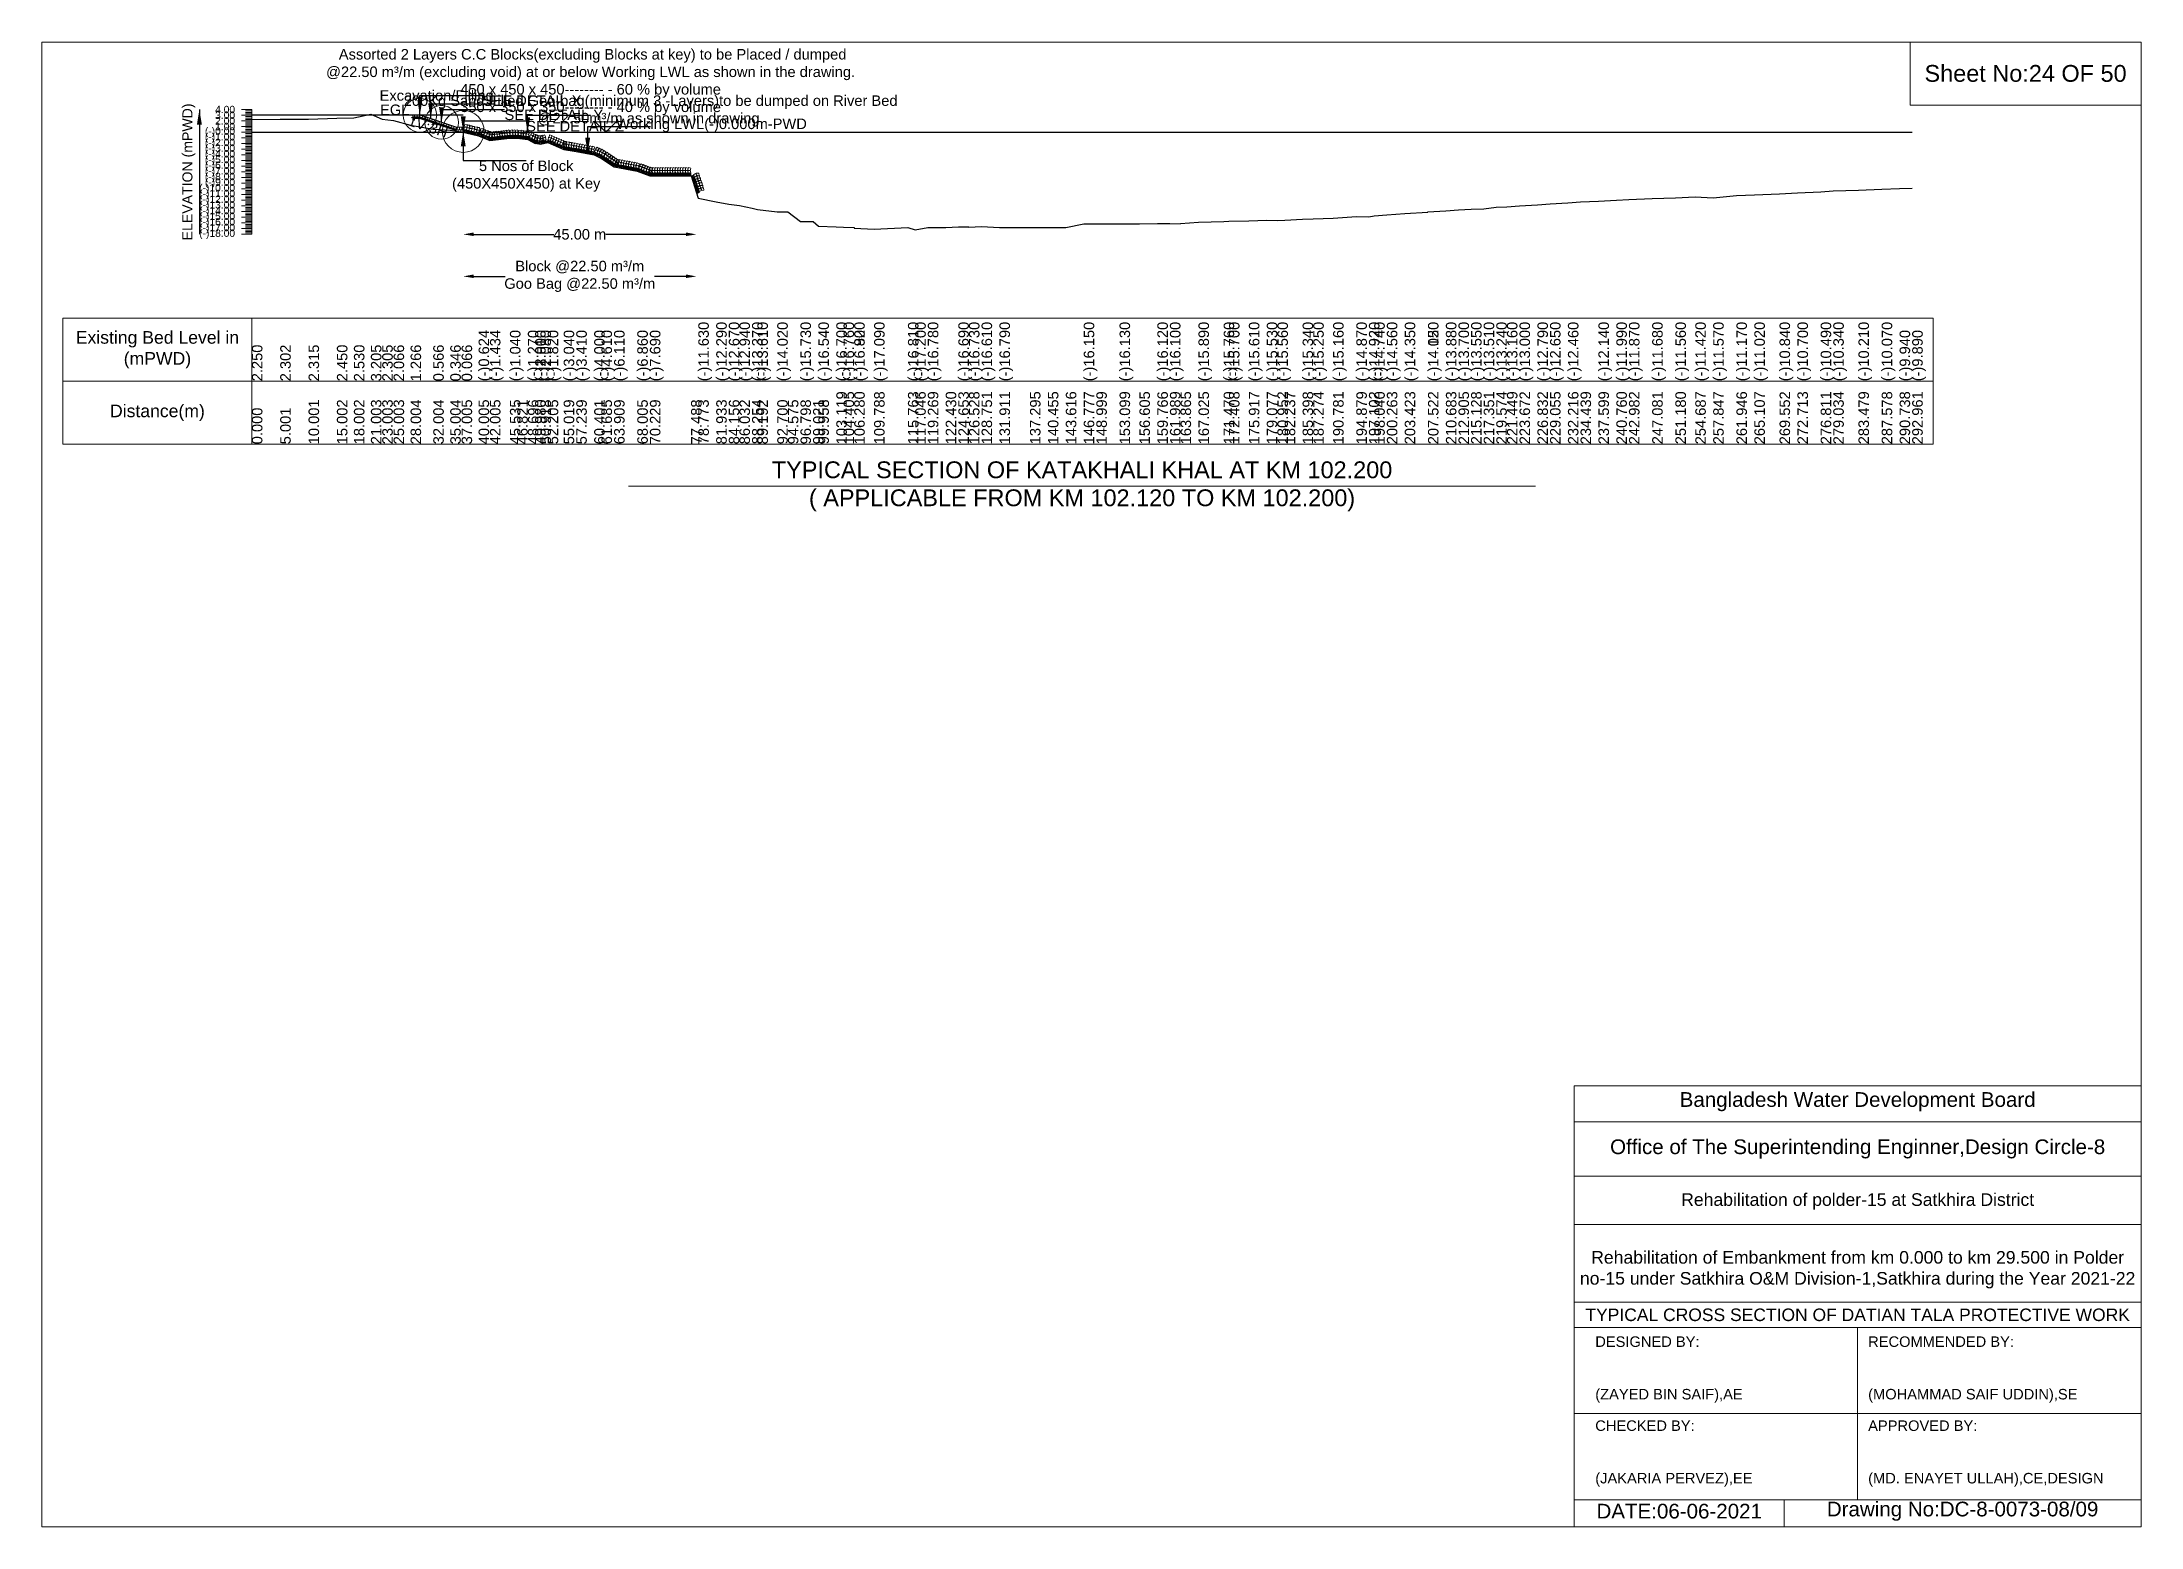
# Model space of a CAD drawing. Header units: inches. Extents: x 89000 to 845000, y -7071 to 31.
# Drawn here: x 445000 to 455000, y -7071 to 0 of the extents above; entities that cross this region are included whole.
import ezdxf

# ---------------------------------------------------------------- set-up
doc = ezdxf.new("R2010")
doc.units = ezdxf.units.IN
doc.header["$LTSCALE"] = 7
doc.header["$MEASUREMENT"] = 0
for name, color, linetype, lineweight in [('Cross section Data Border', 7, 'Continuous', 9), ('Cross Section Labels', 7, 'Continuous', 9), ('Existing_Bed_Level for Xsection', 7, 'Continuous', 25), ('Long Section Labels', 7, 'Continuous', 9)]:
    doc.layers.add(name, color=color, linetype=linetype, lineweight=lineweight)
doc.styles.get("Standard").update_dxf_attribs({"font": 'arial.ttf'})
doc.dimstyles.new('Appron Lebeling Style', dxfattribs={"dimtxt": 50, "dimasz": 50, "dimexe": 0.18, "dimexo": 0.0625, "dimgap": 0.09, "dimtad": 0, "dimtih": 1, "dimtoh": 1, "dimdec": 4, "dimzin": 0, "dimdsep": 46, "dimtxsty": 'Standard', "dimcen": 0.09, "dimse1": 1, "dimse2": 1, "dimadec": 0, "dimazin": 0, "dimtfac": 1, "dimtdec": 4, "dimtofl": 0, "dimtmove": 0, "dimatfit": 3, "dimfxl": 1, "dimtolj": 1, "dimtzin": 0, "dimarcsym": 0})
doc.dimstyles.get("Standard").update_dxf_attribs({"dimtxt": 0.18, "dimasz": 0.18, "dimexe": 0.18, "dimexo": 0.0625, "dimgap": 0.09, "dimtad": 0, "dimtih": 1, "dimtoh": 1, "dimdec": 4, "dimzin": 0, "dimdsep": 46, "dimtxsty": 'Standard', "dimcen": 0.09, "dimadec": 0, "dimazin": 0, "dimtfac": 1, "dimtdec": 4, "dimtofl": 0, "dimtmove": 0, "dimatfit": 3, "dimfxl": 1, "dimtolj": 1, "dimtzin": 0, "dimarcsym": 0})

msp = doc.modelspace()

# ---------------------------------------------------------------- texts
at = {"layer": 'Cross section Data Border', "char_height": 60, "width": 800, "attachment_point": 5}
for s, insert in [('Existing Bed Level in (mPWD)', (445550, -1465.6)), ('Distance(m)', (445550, -1765.6))]:
    msp.add_mtext(s, dxfattribs=dict(at, insert=insert))
at = {"layer": 'Cross Section Labels'}
for s, insert, char_height, attachment_point in [(' Assorted 2 Layers C.C Blocks(excluding Blocks at key) to be Placed / dumped^J@22.50 m³/m (excluding void) at or below Working LWL as shown in the drawing.^J450 x 450 x 450-------- - 60 % by volume^J350 x 350 x 350-------- - 40 % by volume', (447613.6166, -348.6), 50, 8), ('Sheet No:24 OF 50', (454450, -150), 80, 5), ('Excavation/Filling', (447151.96267, -294.6), 50, 9), ('EGL', (446750.41072, -348.6), 50, 9), ('200Kg Sand Filled Geo-bag(minimum 3 -Layers)to be dumped on River Bed^J@22.50m³/m as shown in drawing.', (447899.70424, -402.6), 50, 8), ('SEE DETAIL X', (447100.32517, -254.1), 50, 1), ('SEE DETAIL Y', (447203.60017, -321.6), 50, 1), ('SEE DETAIL Z', (447306.87517, -375.6), 50, 1), ('Working LWL(-)0.000m-PWD', (447735.87517, -429.6), 50, 7), ('5 Nos of Block ^J(450X450X450) at Key', (447306.87517, -564.6), 50, 2), ('TYPICAL SECTION OF KATAKHALI KHAL AT KM 102.200^J( APPLICABLE FROM KM 102.120 TO KM 102.200)', (449954.97307, -2115.6), 80, 5), ('Bangladesh Water Development Board', (453650, -5046), 70, 5), ('Office of The Superintending Enginner,Design Circle-8', (453650, -5271), 70, 5)]:
    msp.add_mtext(s, dxfattribs=dict(at, insert=insert, char_height=char_height, attachment_point=attachment_point))
at = {"layer": 'Cross Section Labels', "insert": (446847.6936, -378.61972), "char_height": 50, "attachment_point": 2, "rotation": 341.565051177}
msp.add_mtext('1V:3H', dxfattribs=at)
at = {"layer": 'Cross Section Labels'}
for s, insert, char_height, width, attachment_point in [('Rehabilitation of polder-15 at Satkhira District', (453650, -5521), 60, 2800, 5), ('Rehabilitation of Embankment from km 0.000 to km 29.500 in Polder no-15 under Satkhira O&M Division-1,Satkhira during the Year 2021-22', (453650, -5846), 60, 2700, 5), ('TYPICAL CROSS SECTION OF DATIAN TALA PROTECTIVE WORK', (453650, -6061), 59.5765532, 2800, 5), ('DESIGNED BY:^J^J^J(ZAYED BIN SAIF),AE', (452400, -6321), 50, 1400, 4), ('RECOMMENDED BY:^J^J^J(MOHAMMAD SAIF UDDIN),SE', (453700, -6321), 50, 1400, 4), ('CHECKED BY:^J^J^J(JAKARIA PERVEZ),EE', (452400, -6721), 50, 1400, 4), ('APPROVED BY:^J^J^J(MD. ENAYET ULLAH),CE,DESIGN', (453700, -6721), 50, 1400, 4), ('DATE:06-06-2021', (452800, -6996), 70, 1400, 5), ('Drawing No:DC-8-0073-08/09', (454150, -6996), 70, 2200, 5)]:
    msp.add_mtext(s, dxfattribs=dict(at, insert=insert, char_height=char_height, width=width, attachment_point=attachment_point))
at = {"layer": 'Long Section Labels', "rotation": 90}
for s, insert, char_height, attachment_point in [('ELEVATION (mPWD)', (445700, -618.6), 48, 5), ('(-)0.624', (447080.13661, -1615.6), 50, 1), ('(-)1.434', (447134.14344, -1615.6), 50, 1), ('(-)1.040', (447229.43825, -1615.6), 50, 1), ('(-)1.040', (447229.43825, -1615.6), 50, 1), ('(-)1.270', (447314.78858, -1615.6), 50, 1), ('(-)2.000', (447349.47263, -1615.6), 50, 1), ('(-)1.910', (447349.47263, -1615.6), 50, 1), ('(-)2.080', (447374.77598, -1615.6), 50, 1), ('(-)1.820', (447409.53552, -1615.6), 50, 1), ('(-)3.040', (447485.49998, -1615.6), 50, 1), ('(-)3.410', (447545.46504, -1615.6), 50, 1), ('(-)4.000', (447630.81537, -1615.6), 50, 1), ('(-)4.610', (447665.48376, -1615.6), 50, 1), ('(-)6.110', (447725.53127, -1615.6), 50, 1), ('(-)6.860', (447836.14633, -1615.6), 50, 1), ('(-)7.690', (447896.17176, -1615.6), 50, 1), ('(-)7.690', (447896.17176, -1615.6), 50, 1), ('(-)11.630', (448126.85978, -1615.6), 50, 1), ('(-)12.290', (448212.18741, -1615.6), 50, 1), ('(-)12.290', (448212.18741, -1615.6), 50, 1), ('(-)12.670', (448272.22471, -1615.6), 50, 1), ('(-)12.940', (448322.85177, -1615.6), 50, 1), ('(-)13.370', (448382.85424, -1615.6), 50, 1), ('(-)13.610', (448408.19744, -1615.6), 50, 1), ('(-)14.020', (448502.91277, -1615.6), 50, 1), ('(-)14.020', (448502.91277, -1615.6), 50, 1), ('(-)15.730', (448613.54003, -1615.6), 50, 1), ('(-)15.730', (448613.54003, -1615.6), 50, 1), ('(-)16.540', (448698.87719, -1615.6), 50, 1), ('(-)16.700', (448784.21707, -1615.6), 50, 1), ('(-)16.700', (448784.21707, -1615.6), 50, 1), ('(-)16.760', (448818.92392, -1615.6), 50, 1), ('(-)16.820', (448869.55942, -1615.6), 50, 1), ('(-)16.900', (448869.55942, -1615.6), 50, 1), ('(-)17.090', (448964.2889, -1615.6), 50, 1), ('(-)16.810', (449125.59932, -1615.6), 50, 1), ('(-)16.810', (449125.59932, -1615.6), 50, 1), ('(-)17.200', (449160.24785, -1615.6), 50, 1), ('(-)16.780', (449220.26745, -1615.6), 50, 1), ('(-)16.690', (449365.6261, -1615.6), 50, 1), ('(-)16.730', (449416.2673, -1615.6), 50, 1), ('(-)16.610', (449476.27045, -1615.6), 50, 1), ('(-)16.790', (449561.60931, -1615.6), 50, 1), ('(-)16.790', (449561.60931, -1615.6), 50, 1), ('(-)16.790', (449561.60931, -1615.6), 50, 1), ('(-)16.790', (449561.60931, -1615.6), 50, 1), ('(-)16.150', (449962.9753, -1615.6), 50, 1), ('(-)16.150', (449962.9753, -1615.6), 50, 1), ('(-)16.130', (450133.66356, -1615.6), 50, 1), ('(-)16.130', (450133.66356, -1615.6), 50, 1), ('(-)16.130', (450133.66356, -1615.6), 50, 1), ('(-)16.120', (450313.67968, -1615.6), 50, 1), ('(-)16.100', (450373.70534, -1615.6), 50, 1), ('(-)16.100', (450373.70534, -1615.6), 50, 1), ('(-)15.890', (450509.68338, -1615.6), 50, 1), ('(-)15.760', (450629.70001, -1615.6), 50, 1), ('(-)15.700', (450655.02597, -1615.6), 50, 1), ('(-)15.610', (450749.75369, -1615.6), 50, 1), ('(-)15.530', (450835.08084, -1615.6), 50, 1), ('(-)15.530', (450835.08084, -1615.6), 50, 1), ('(-)15.560', (450885.71038, -1615.6), 50, 1), ('(-)15.340', (451005.7407, -1615.6), 50, 1), ('(-)15.250', (451056.39151, -1615.6), 50, 1), ('(-)15.160', (451151.09741, -1615.6), 50, 1), ('(-)14.870', (451261.74303, -1615.6), 50, 1), ('(-)14.920', (451321.76002, -1615.6), 50, 1), ('(-)14.740', (451347.08017, -1615.6), 50, 1), ('(-)14.560', (451407.0937, -1615.6), 50, 1), ('(-)14.350', (451492.42887, -1615.6), 50, 1), ('(-)14.120', (451603.09969, -1615.6), 50, 1), ('(-)14.050', (451603.09969, -1615.6), 50, 1), ('(-)13.880', (451688.44203, -1615.6), 50, 1), ('(-)13.700', (451748.44263, -1615.6), 50, 1), ('(-)13.550', (451808.45097, -1615.6), 50, 1), ('(-)13.510', (451868.46681, -1615.6), 50, 1), ('(-)13.240', (451928.48992, -1615.6), 50, 1), ('(-)13.160', (451979.12702, -1615.6), 50, 1), ('(-)13.000', (452039.13668, -1615.6), 50, 1), ('(-)12.790', (452124.47357, -1615.6), 50, 1), ('(-)12.650', (452184.48741, -1615.6), 50, 1), ('(-)12.460', (452269.82257, -1615.6), 50, 1), ('(-)12.140', (452415.17386, -1615.6), 50, 1), ('(-)11.990', (452500.50861, -1615.6), 50, 1), ('(-)11.870', (452560.52728, -1615.6), 50, 1), ('(-)11.680', (452671.18171, -1615.6), 50, 1), ('(-)11.560', (452781.85805, -1615.6), 50, 1), ('(-)11.420', (452876.5471, -1615.6), 50, 1), ('(-)11.570', (452961.88111, -1615.6), 50, 1), ('(-)11.170', (453072.54366, -1615.6), 50, 1), ('(-)11.020', (453157.88351, -1615.6), 50, 1), ('(-)10.840', (453277.90233, -1615.6), 50, 1), ('(-)10.700', (453363.23821, -1615.6), 50, 1), ('(-)10.490', (453473.90796, -1615.6), 50, 1), ('(-)10.340', (453533.91307, -1615.6), 50, 1), ('(-)10.210', (453653.9407, -1615.6), 50, 1), ('(-)10.070', (453764.59808, -1615.6), 50, 1), ('(-)9.940', (453849.93656, -1615.6), 50, 1), ('(-)9.890', (453909.94614, -1615.6), 50, 1), ('2.250', (446000, -1615.6), 50, 1), ('2.302', (446135.01708, -1615.6), 50, 1), ('2.315', (446270.03415, -1615.6), 50, 1), ('2.450', (446405.05123, -1615.6), 50, 1), ('2.530', (446486.06148, -1615.6), 50, 1), ('3.205', (446567.07172, -1615.6), 50, 1), ('2.305', (446621.07855, -1615.6), 50, 1), ('2.066', (446675.08538, -1615.6), 50, 1), ('1.266', (446756.09563, -1615.6), 50, 1), ('0.566', (446864.10929, -1615.6), 50, 1), ('0.346', (446945.11953, -1615.6), 50, 1), ('0.066', (446999.12637, -1615.6), 50, 1), ('103.119', (448784.21707, -1915.6), 50, 1), ('104.405', (448818.92392, -1915.6), 50, 1), ('106.280', (448869.55942, -1915.6), 50, 1), ('106.280', (448869.55942, -1915.6), 50, 1), ('109.788', (448964.2889, -1915.6), 50, 1), ('115.763', (449125.59932, -1915.6), 50, 1), ('117.046', (449160.24785, -1915.6), 50, 1), ('119.269', (449220.26745, -1915.6), 50, 1), ('122.430', (449305.59935, -1915.6), 50, 1), ('124.653', (449365.6261, -1915.6), 50, 1), ('126.528', (449416.2673, -1915.6), 50, 1), ('126.528', (449416.2673, -1915.6), 50, 1), ('128.751', (449476.27045, -1915.6), 50, 1), ('131.911', (449561.60931, -1915.6), 50, 1), ('137.295', (449706.95582, -1915.6), 50, 1), ('140.455', (449792.29377, -1915.6), 50, 1), ('143.616', (449877.63364, -1915.6), 50, 1), ('146.777', (449962.9753, -1915.6), 50, 1), ('148.999', (450022.97865, -1915.6), 50, 1), ('153.099', (450133.66356, -1915.6), 50, 1), ('156.605', (450228.34764, -1915.6), 50, 1), ('159.766', (450313.67968, -1915.6), 50, 1), ('161.989', (450373.70534, -1915.6), 50, 1), ('163.865', (450424.34194, -1915.6), 50, 1), ('163.865', (450424.34194, -1915.6), 50, 1), ('167.025', (450509.68338, -1915.6), 50, 1), ('171.470', (450629.70001, -1915.6), 50, 1), ('172.408', (450655.02597, -1915.6), 50, 1), ('175.917', (450749.75369, -1915.6), 50, 1), ('179.077', (450835.08084, -1915.6), 50, 1), ('180.952', (450885.71038, -1915.6), 50, 1), ('182.237', (450920.40988, -1915.6), 50, 1), ('185.398', (451005.7407, -1915.6), 50, 1), ('187.274', (451056.39151, -1915.6), 50, 1), ('190.781', (451151.09741, -1915.6), 50, 1), ('194.879', (451261.74303, -1915.6), 50, 1), ('197.102', (451321.76002, -1915.6), 50, 1), ('198.040', (451347.08017, -1915.6), 50, 1), ('200.263', (451407.0937, -1915.6), 50, 1), ('203.423', (451492.42887, -1915.6), 50, 1), ('207.522', (451603.09969, -1915.6), 50, 1), ('207.522', (451603.09969, -1915.6), 50, 1), ('210.683', (451688.44203, -1915.6), 50, 1), ('212.905', (451748.44263, -1915.6), 50, 1), ('215.128', (451808.45097, -1915.6), 50, 1), ('217.351', (451868.46681, -1915.6), 50, 1), ('219.574', (451928.48992, -1915.6), 50, 1), ('221.449', (451979.12702, -1915.6), 50, 1), ('223.672', (452039.13668, -1915.6), 50, 1), ('226.832', (452124.47357, -1915.6), 50, 1), ('229.055', (452184.48741, -1915.6), 50, 1), ('232.216', (452269.82257, -1915.6), 50, 1), ('234.439', (452329.84037, -1915.6), 50, 1), ('237.599', (452415.17386, -1915.6), 50, 1), ('240.760', (452500.50861, -1915.6), 50, 1), ('242.982', (452560.52728, -1915.6), 50, 1), ('247.081', (452671.18171, -1915.6), 50, 1), ('251.180', (452781.85805, -1915.6), 50, 1), ('254.687', (452876.5471, -1915.6), 50, 1), ('257.847', (452961.88111, -1915.6), 50, 1), ('261.946', (453072.54366, -1915.6), 50, 1), ('265.107', (453157.88351, -1915.6), 50, 1), ('269.552', (453277.90233, -1915.6), 50, 1), ('272.713', (453363.23821, -1915.6), 50, 1), ('276.811', (453473.90796, -1915.6), 50, 1), ('279.034', (453533.91307, -1915.6), 50, 1), ('283.479', (453653.9407, -1915.6), 50, 1), ('287.578', (453764.59808, -1915.6), 50, 1), ('290.738', (453849.93656, -1915.6), 50, 1), ('292.961', (453909.94614, -1915.6), 50, 1), ('0.000', (446000, -1915.6), 50, 1), ('5.001', (446135.01708, -1915.6), 50, 1), ('10.001', (446270.03415, -1915.6), 50, 1), ('15.002', (446405.05123, -1915.6), 50, 1), ('18.002', (446486.06148, -1915.6), 50, 1), ('21.003', (446567.07172, -1915.6), 50, 1), ('23.003', (446621.07855, -1915.6), 50, 1), ('25.003', (446675.08538, -1915.6), 50, 1), ('28.004', (446756.09563, -1915.6), 50, 1), ('32.004', (446864.10929, -1915.6), 50, 1), ('35.004', (446945.11953, -1915.6), 50, 1), ('37.005', (446999.12637, -1915.6), 50, 1), ('40.005', (447080.13661, -1915.6), 50, 1), ('42.005', (447134.14344, -1915.6), 50, 1), ('45.535', (447229.43825, -1915.6), 50, 1), ('46.821', (447264.15735, -1915.6), 50, 1), ('48.696', (447314.78858, -1915.6), 50, 1), ('49.980', (447349.47263, -1915.6), 50, 1), ('49.980', (447349.47263, -1915.6), 50, 1), ('50.918', (447374.77598, -1915.6), 50, 1), ('52.205', (447409.53552, -1915.6), 50, 1), ('55.019', (447485.49998, -1915.6), 50, 1), ('57.239', (447545.46504, -1915.6), 50, 1), ('60.401', (447630.81537, -1915.6), 50, 1), ('61.685', (447665.48376, -1915.6), 50, 1), ('63.909', (447725.53127, -1915.6), 50, 1), ('68.005', (447836.14633, -1915.6), 50, 1), ('70.229', (447896.17176, -1915.6), 50, 1), ('77.488', (448092.17092, -1915.6), 50, 1), ('78.773', (448126.85978, -1915.6), 50, 1), ('81.933', (448212.18741, -1915.6), 50, 1), ('84.156', (448272.22471, -1915.6), 50, 1), ('86.032', (448322.85177, -1915.6), 50, 1), ('88.254', (448382.85424, -1915.6), 50, 1), ('89.192', (448408.19744, -1915.6), 50, 1), ('92.700', (448502.91277, -1915.6), 50, 1), ('94.575', (448553.53393, -1915.6), 50, 1), ('96.798', (448613.54003, -1915.6), 50, 1), ('99.021', (448673.5627, -1915.6), 50, 1), ('99.958', (448698.87719, -1915.6), 50, 1)]:
    msp.add_mtext(s, dxfattribs=dict(at, insert=insert, char_height=char_height, attachment_point=attachment_point))
at = {"layer": 'Long Section Labels', "char_height": 35, "attachment_point": 6}
for s, insert in [('4.00', (445920, -321.6)), ('3.00', (445920, -348.6)), ('2.00', (445920, -375.6)), ('1.00', (445920, -402.6)), ('(-)0.00', (445920, -429.6)), ('(-)1.00', (445920, -456.6)), ('(-)2.00', (445920, -483.6)), ('(-)3.00', (445920, -510.6)), ('(-)4.00', (445920, -537.6)), ('(-)5.00', (445920, -564.6)), ('(-)6.00', (445920, -591.6)), ('(-)7.00', (445920, -618.6)), ('(-)10.00', (445920, -699.6)), ('(-)8.00', (445920, -645.6)), ('(-)9.00', (445920, -672.6)), ('(-)11.00', (445920, -726.6)), ('(-)12.00', (445920, -753.6)), ('(-)13.00', (445920, -780.6)), ('(-)14.00', (445920, -807.6)), ('(-)15.00', (445920, -834.6)), ('(-)16.00', (445920, -861.6)), ('(-)17.00', (445920, -888.6)), ('(-)18.00', (445920, -915.6))]:
    msp.add_mtext(s, dxfattribs=dict(at, insert=insert))

# ---------------------------------------------------------------- blocks, each defined once
blk = doc.blocks.new('*D307')
at = {"layer": 'Cross Section Labels', "color": 0, "lineweight": -2, "transparency": 16777216}
for p, q in [((447057, -916), (447439, -916)), ((448068, -916), (447686, -916))]:
    blk.add_line(p, q, dxfattribs=at)
at = {"layer": 'Cross Section Labels', "color": 0, "transparency": 16777216}
for points in [[(447057, -907), (447057, -924), (447007, -916)], [(448068, -907), (448068, -924), (448118, -916)]]:
    blk.add_solid(points, dxfattribs=at)
at = {"layer": 'Defpoints', "color": 0, "transparency": 16777216}
for p in [(447007, -430), (448118, -716), (448118, -916)]:
    blk.add_point(p, dxfattribs=at)
at = {"layer": 'Cross Section Labels', "color": 0, "transparency": 16777216, "insert": (447562, -916), "char_height": 50, "attachment_point": 5}
blk.add_mtext('\\A1;45.00 m', dxfattribs=at)
blk = doc.blocks.new('*D308')
at = {"layer": 'Cross Section Labels', "color": 0, "lineweight": -2, "transparency": 16777216}
for p, q in [((447057, -1116), (447207, -1116)), ((448068, -1116), (447918, -1116))]:
    blk.add_line(p, q, dxfattribs=at)
at = {"layer": 'Cross Section Labels', "color": 0, "transparency": 16777216}
for points in [[(447057, -1107), (447057, -1124), (447007, -1116)], [(448068, -1107), (448068, -1124), (448118, -1116)]]:
    blk.add_solid(points, dxfattribs=at)
at = {"layer": 'Defpoints', "color": 0, "transparency": 16777216}
for p in [(447007, -430), (448118, -716), (448118, -1116)]:
    blk.add_point(p, dxfattribs=at)
at = {"layer": 'Cross Section Labels', "color": 0, "transparency": 16777216, "insert": (447562, -1116), "char_height": 50, "attachment_point": 5}
blk.add_mtext('\\A1;Block @22.50 m³/m ^JGoo Bag @22.50 m³/m ', dxfattribs=at)

# ---------------------------------------------------------------- dimensions: what is measured, and where the dimension line sits
at = {"layer": 'Cross Section Labels'}
for base, text, picture, middle in [((448117.80696, -915.6), '45.00 m', '*D307', (447562.34106, -915.6)), ((448117.80696, -1115.6), 'Block @22.50 m³/m ^JGoo Bag @22.50 m³/m ', '*D308', (447562.34106, -1115.6))]:
    dim = msp.add_linear_dim(base=base, p1=(447006.87517, -429.6), p2=(448117.80696, -715.84778), text=text, dimstyle='Appron Lebeling Style', dxfattribs=at)
    dim.commit()
    dim.dimension.update_dxf_attribs({"geometry": picture, "text_midpoint": middle})

# ---------------------------------------------------------------- linework, layer by layer
at = {"layer": 'Cross section Data Border'}
msp.add_lwpolyline([(445100, -1315.6), (454009.94614, -1315.6), (454009.94614, -1915.6), (445100, -1915.6)], close=True, dxfattribs=at)
for points in [[(446000, -1315.6), (446000, -1915.6)], [(445100, -1615.6), (454009.94614, -1615.6)]]:
    msp.add_lwpolyline(points, dxfattribs=at)
at = {"layer": 'Cross Section Labels'}
for points in [[(445000, 0), (455000, 0), (455000, -7071), (445000, -7071)], [(453900, 0), (455000, 0), (455000, -300), (453900, -300)], [(447685.87517, -429.6), (447735.87517, -379.6), (447635.87517, -379.6)]]:
    msp.add_lwpolyline(points, close=True, dxfattribs=at)
for points in [[(447794.97307, -2115.6), (449954.97307, -2115.6), (452114.97307, -2115.6)], [(452300, -7071), (452300, -4971), (455000, -4971)], [(452300, -5141), (455000, -5141)], [(452300, -5401), (455000, -5401)], [(452300, -5631), (455000, -5631)], [(452300, -6001), (455000, -6001)], [(452300, -6121), (455000, -6121)], [(453650, -6121), (453650, -6941)], [(452300, -6531), (455000, -6531)], [(452300, -6941), (455000, -6941)], [(453300, -6941), (453300, -7071)]]:
    msp.add_lwpolyline(points, dxfattribs=at)
for centre, radius in [((446800.32517, -348.6), 80), ((446903.60017, -383.025), 80), ((447006.87517, -425.55), 100)]:
    msp.add_circle(centre, radius, dxfattribs=at)
at = {"layer": 'Existing_Bed_Level for Xsection'}
for points in [[(446000, -368.85), (446135.01708, -367.446), (446270.03415, -367.095), (446405.05123, -363.45), (446486.06148, -361.29), (446567.07172, -343.065), (446621.07855, -367.365), (446675.08538, -373.818), (446756.09563, -395.418), (446864.10929, -414.318), (446945.11953, -420.258), (446999.12637, -427.818), (447080.13661, -446.448), (447134.14344, -468.318), (447229.43825, -457.68), (447264.15735, -457.68), (447314.78858, -463.89), (447349.47263, -483.6), (447349.47263, -481.17), (447374.77598, -485.76), (447409.53552, -478.74), (447485.49998, -511.68), (447545.46504, -521.67), (447630.81537, -537.6), (447665.48376, -554.07), (447725.53127, -594.57), (447836.14633, -614.82), (447896.17176, -637.23), (448092.17092, -637.23), (448126.85978, -743.61), (448212.18741, -761.43), (448272.22471, -771.69), (448322.85177, -778.98), (448382.85424, -790.59), (448408.19744, -797.07), (448502.91277, -808.14), (448553.53393, -808.14), (448613.54003, -854.31), (448673.5627, -854.31), (448698.87719, -876.18), (448784.21707, -880.5), (448818.92392, -882.12), (448869.55942, -883.74), (448869.55942, -885.9), (448964.2889, -891.03), (449125.59932, -883.47), (449160.24785, -894), (449220.26745, -882.66), (449305.59935, -883.47), (449365.6261, -880.23), (449416.2673, -880.5), (449416.2673, -881.31), (449476.27045, -878.07), (449561.60931, -882.93), (449706.95582, -882.93), (449792.29377, -882.93), (449877.63364, -882.93), (449962.9753, -865.65), (450022.97865, -865.65), (450133.66356, -865.11), (450228.34764, -865.11), (450313.67968, -864.84), (450373.70534, -864.3), (450424.34194, -865.11), (450424.34194, -864.3), (450509.68338, -858.63), (450629.70001, -855.12), (450655.02597, -853.5), (450749.75369, -851.07), (450835.08084, -848.91), (450885.71038, -849.72), (450920.40988, -848.91), (451005.7407, -843.78), (451056.39151, -841.35), (451151.09741, -838.92), (451261.74303, -831.09), (451321.76002, -832.44), (451347.08017, -827.58), (451407.0937, -822.72), (451492.42887, -817.05), (451603.09969, -810.84), (451603.09969, -808.95), (451688.44203, -804.36), (451748.44263, -799.5), (451808.45097, -795.45), (451868.46681, -794.37), (451928.48992, -787.08), (451979.12702, -784.92), (452039.13668, -780.6), (452124.47357, -774.93), (452184.48741, -771.15), (452269.82257, -766.02), (452329.84037, -761.43), (452415.17386, -757.38), (452500.50861, -753.33), (452560.52728, -750.09), (452671.18171, -744.96), (452781.85805, -741.72), (452876.5471, -737.94), (452961.88111, -741.99), (453072.54366, -731.19), (453157.88351, -727.14), (453277.90233, -722.28), (453363.23821, -718.5), (453473.90796, -712.83), (453533.91307, -708.78), (453653.9407, -705.27), (453764.59808, -701.49), (453849.93656, -697.98), (453909.94614, -696.63)], [(447006.87517, -348.6), (446000, -348.6)], [(446976.50017, -407.325), (446801.57217, -349.01567), (446800.32517, -348.6), (446799.01072, -348.6), (446774.71072, -348.6)], [(446774.71072, -356.7), (446799.01072, -356.7), (446976.50017, -415.86315)], [(446774.71072, -359.4), (446798.57257, -359.4), (446972.72257, -417.45)], [(446774.71072, -362.1), (446798.13442, -362.1), (446970.42517, -419.53025)], [(446000, -429.6), (453909.94614, -429.6)]]:
    msp.add_lwpolyline(points, dxfattribs=at)
at = {"layer": 'Long Section Labels'}
for points in [[(446000, -321.6), (445950, -321.6)], [(446000, -348.6), (445950, -348.6)], [(446000, -375.6), (445950, -375.6)], [(446000, -328.35), (445970, -328.35)], [(446000, -335.1), (445970, -335.1)], [(446000, -341.85), (445970, -341.85)], [(446000, -355.35), (445970, -355.35)], [(446000, -362.1), (445970, -362.1)], [(446000, -368.85), (445970, -368.85)], [(446000, -382.35), (445970, -382.35)], [(446000, -389.1), (445970, -389.1)], [(446000, -395.85), (445970, -395.85)], [(446000, -915.6), (446000, -888.6), (446000, -861.6), (446000, -834.6), (446000, -807.6), (446000, -780.6), (446000, -753.6), (446000, -726.6), (446000, -699.6), (446000, -672.6), (446000, -645.6), (446000, -618.6), (446000, -591.6), (446000, -564.6), (446000, -537.6), (446000, -510.6), (446000, -483.6), (446000, -456.6), (446000, -429.6), (446000, -402.6), (446000, -375.6), (446000, -348.6), (446000, -321.6)], [(446000, -402.6), (445950, -402.6)], [(446000, -429.6), (445950, -429.6)], [(446000, -456.6), (445950, -456.6)], [(446000, -483.6), (445950, -483.6)], [(446000, -409.35), (445970, -409.35)], [(446000, -416.1), (445970, -416.1)], [(446000, -422.85), (445970, -422.85)], [(446000, -436.35), (445970, -436.35)], [(446000, -443.1), (445970, -443.1)], [(446000, -449.85), (445970, -449.85)], [(446000, -463.35), (445970, -463.35)], [(446000, -470.1), (445970, -470.1)], [(446000, -476.85), (445970, -476.85)], [(446000, -490.35), (445970, -490.35)], [(446000, -497.1), (445970, -497.1)], [(446000, -510.6), (445950, -510.6)], [(446000, -537.6), (445950, -537.6)], [(446000, -564.6), (445950, -564.6)], [(446000, -591.6), (445950, -591.6)], [(446000, -503.85), (445970, -503.85)], [(446000, -517.35), (445970, -517.35)], [(446000, -524.1), (445970, -524.1)], [(446000, -530.85), (445970, -530.85)], [(446000, -544.35), (445970, -544.35)], [(446000, -551.1), (445970, -551.1)], [(446000, -557.85), (445970, -557.85)], [(446000, -571.35), (445970, -571.35)], [(446000, -578.1), (445970, -578.1)], [(446000, -584.85), (445970, -584.85)], [(446000, -598.35), (445970, -598.35)], [(446000, -618.6), (445950, -618.6)], [(446000, -645.6), (445950, -645.6)], [(446000, -672.6), (445950, -672.6)], [(446000, -699.6), (445950, -699.6)], [(446000, -605.1), (445970, -605.1)], [(446000, -611.85), (445970, -611.85)], [(446000, -625.35), (445970, -625.35)], [(446000, -632.1), (445970, -632.1)], [(446000, -638.85), (445970, -638.85)], [(446000, -652.35), (445970, -652.35)], [(446000, -659.1), (445970, -659.1)], [(446000, -665.85), (445970, -665.85)], [(446000, -679.35), (445970, -679.35)], [(446000, -686.1), (445970, -686.1)], [(446000, -692.85), (445970, -692.85)], [(446000, -726.6), (445950, -726.6)], [(446000, -753.6), (445950, -753.6)], [(446000, -780.6), (445950, -780.6)], [(446000, -706.35), (445970, -706.35)], [(446000, -713.1), (445970, -713.1)], [(446000, -719.85), (445970, -719.85)], [(446000, -733.35), (445970, -733.35)], [(446000, -740.1), (445970, -740.1)], [(446000, -746.85), (445970, -746.85)], [(446000, -760.35), (445970, -760.35)], [(446000, -767.1), (445970, -767.1)], [(446000, -773.85), (445970, -773.85)], [(446000, -787.35), (445970, -787.35)], [(446000, -794.1), (445970, -794.1)], [(446000, -807.6), (445950, -807.6)], [(446000, -834.6), (445950, -834.6)], [(446000, -861.6), (445950, -861.6)], [(446000, -888.6), (445950, -888.6)], [(446000, -800.85), (445970, -800.85)], [(446000, -814.35), (445970, -814.35)], [(446000, -821.1), (445970, -821.1)], [(446000, -827.85), (445970, -827.85)], [(446000, -841.35), (445970, -841.35)], [(446000, -848.1), (445970, -848.1)], [(446000, -854.85), (445970, -854.85)], [(446000, -868.35), (445970, -868.35)], [(446000, -875.1), (445970, -875.1)], [(446000, -881.85), (445970, -881.85)], [(446000, -895.35), (445970, -895.35)], [(446000, -915.6), (445950, -915.6)], [(446000, -902.1), (445970, -902.1)], [(446000, -908.85), (445970, -908.85)]]:
    msp.add_lwpolyline(points, dxfattribs=at)
for points in [[(446774.71072, -348.6), (446766.61072, -348.6), (446766.61072, -360.75), (446774.71072, -360.75)], [(446774.71072, -360.75), (446766.61072, -360.75), (446766.61072, -372.9), (446774.71072, -372.9)], [(446786.86072, -348.6), (446774.71072, -348.6), (446774.71072, -356.7), (446786.86072, -356.7)], [(446799.01072, -348.6), (446786.86072, -348.6), (446786.86072, -356.7), (446799.01072, -356.7)], [(446813.09867, -352.85783), (446801.57217, -349.01567), (446799.01072, -356.7), (446810.53722, -360.54217)], [(446824.62517, -356.7), (446813.09867, -352.85783), (446810.53722, -360.54217), (446822.06373, -364.38433)], [(446836.15167, -360.54217), (446824.62517, -356.7), (446822.06373, -364.38433), (446833.59023, -368.2265)], [(446847.67818, -364.38433), (446836.15167, -360.54217), (446833.59023, -368.2265), (446845.11673, -372.06867)], [(446859.20468, -368.2265), (446847.67818, -364.38433), (446845.11673, -372.06867), (446856.64323, -375.91084)], [(446870.73118, -372.06867), (446859.20468, -368.2265), (446856.64323, -375.91084), (446868.16974, -379.753)], [(446882.25768, -375.91084), (446870.73118, -372.06867), (446868.16974, -379.753), (446879.69624, -383.59517)], [(446893.78418, -379.753), (446882.25768, -375.91084), (446879.69624, -383.59517), (446891.22274, -387.43734)], [(446905.31069, -383.59517), (446893.78418, -379.753), (446891.22274, -387.43734), (446902.74924, -391.27951)], [(446916.83719, -387.43734), (446905.31069, -383.59517), (446902.74924, -391.27951), (446914.27574, -395.12167)], [(446928.36369, -391.27951), (446916.83719, -387.43734), (446914.27574, -395.12167), (446925.80225, -398.96384)], [(446939.89019, -395.12167), (446928.36369, -391.27951), (446925.80225, -398.96384), (446937.32875, -402.80601)], [(446951.41669, -398.96384), (446939.89019, -395.12167), (446937.32875, -402.80601), (446948.85525, -406.64818)], [(446962.9432, -402.80601), (446951.41669, -398.96384), (446948.85525, -406.64818), (446960.38175, -410.49034)], [(447025.81904, -393.49096), (447013.6769, -393.92777), (447014.11371, -406.06992), (447026.25585, -405.63311)], [(447037.65996, -396.21403), (447025.51782, -396.65084), (447025.95463, -408.79299), (447038.09677, -408.35618)], [(447049.50089, -398.9371), (447037.35874, -399.37391), (447037.79555, -411.51606), (447049.9377, -411.07924)], [(446974.4697, -406.64818), (446962.9432, -402.80601), (446960.38175, -410.49034), (446971.90825, -414.33251)], [(446982.57517, -417.45), (446970.42517, -417.45), (446970.42517, -429.6), (446982.57517, -429.6)], [(446988.65017, -405.3), (446976.50017, -405.3), (446976.50017, -417.45), (446988.65017, -417.45)], [(446994.72517, -417.45), (446982.57517, -417.45), (446982.57517, -429.6), (446994.72517, -429.6)], [(447000.80017, -405.3), (446988.65017, -405.3), (446988.65017, -417.45), (447000.80017, -417.45)], [(447006.87517, -417.45), (446994.72517, -417.45), (446994.72517, -429.6), (447006.87517, -429.6)], [(447024.5253, -407.06244), (447012.68438, -404.33937), (447009.96131, -416.18029), (447021.80224, -418.90336)], [(447036.36622, -409.7855), (447024.5253, -407.06244), (447021.80224, -418.90336), (447033.64316, -421.62642)], [(447048.20714, -412.50857), (447036.36622, -409.7855), (447033.64316, -421.62642), (447045.48408, -424.34949)], [(447060.04807, -415.23164), (447048.20714, -412.50857), (447045.48408, -424.34949), (447057.325, -427.07256)], [(447061.34181, -401.66017), (447049.19966, -402.09698), (447049.63647, -414.23912), (447061.77862, -413.80231)], [(447071.88899, -417.95471), (447060.04807, -415.23164), (447057.325, -427.07256), (447069.16592, -429.79563)], [(447073.18273, -404.38323), (447061.04058, -404.82004), (447061.47739, -416.96219), (447073.61954, -416.52538)], [(447083.72991, -420.67777), (447071.88899, -417.95471), (447069.16592, -429.79563), (447081.00684, -432.51869)], [(447085.02365, -407.1063), (447072.8815, -407.54311), (447073.31831, -419.68526), (447085.46046, -419.24845)], [(447099.01962, -426.13007), (447087.75795, -421.56966), (447083.19755, -432.83134), (447094.45922, -437.39174)], [(447102.44219, -412.93368), (447090.38364, -411.44582), (447088.89578, -423.50438), (447100.95434, -424.99223)], [(447110.28129, -430.69047), (447099.01962, -426.13007), (447094.45922, -437.39174), (447105.72089, -441.95214)], [(447113.70386, -417.49408), (447101.64531, -416.00622), (447100.15745, -428.06478), (447112.21601, -429.55263)], [(447121.54297, -435.25087), (447110.28129, -430.69047), (447105.72089, -441.95214), (447116.98257, -446.51254)], [(447124.96554, -422.05448), (447112.90698, -420.56662), (447111.41912, -432.62518), (447123.47768, -434.11304)], [(447132.80464, -439.81127), (447121.54297, -435.25087), (447116.98257, -446.51254), (447128.24424, -451.07294)], [(447136.22721, -426.61488), (447124.16865, -425.12702), (447122.6808, -437.18558), (447134.73935, -438.67344)], [(447140.28145, -427.95165), (447128.96767, -432.38119), (447133.39721, -443.69497), (447144.71099, -439.26543)], [(447142.92848, -442.43695), (447130.86992, -440.9491), (447129.38207, -453.00765), (447141.44062, -454.49551)], [(447141.62941, -440.02664), (447130.31563, -444.45618), (447134.74517, -455.76997), (447146.05895, -451.34043)], [(447147.48888, -431.17528), (447135.43032, -429.68742), (447133.94247, -441.74598), (447146.00103, -443.23384)], [(447152.35645, -426.60369), (447141.04266, -431.03323), (447145.4722, -442.34701), (447156.78599, -437.91747)], [(447153.70441, -438.67868), (447142.39063, -443.10822), (447146.82017, -454.422), (447158.13395, -449.99246)], [(447164.43144, -425.25572), (447153.11766, -429.68526), (447157.5472, -440.99905), (447168.86098, -436.56951)], [(447165.7794, -437.33072), (447154.46562, -441.76026), (447158.89516, -453.07404), (447170.20894, -448.6445)], [(447176.50644, -423.90776), (447165.19265, -428.3373), (447169.62219, -439.65109), (447180.93598, -435.22155)], [(447177.8544, -435.98276), (447166.54062, -440.4123), (447170.97016, -451.72608), (447182.28394, -447.29654)], [(447188.58143, -422.5598), (447177.26765, -426.98934), (447181.69719, -438.30312), (447193.01097, -433.87358)], [(447189.92939, -434.6348), (447178.61561, -439.06433), (447183.04515, -450.37812), (447194.35893, -445.94858)], [(447200.65643, -421.21184), (447189.34264, -425.64138), (447193.77218, -436.95516), (447205.08597, -432.52562)], [(447202.00439, -433.28683), (447190.69061, -437.71637), (447195.12015, -449.03016), (447206.43393, -444.60062)], [(447212.73142, -419.86388), (447201.41764, -424.29342), (447205.84718, -435.6072), (447217.16096, -431.17766)], [(447214.07938, -431.93887), (447202.7656, -436.36841), (447207.19514, -447.68219), (447218.50892, -443.25265)], [(447224.80642, -418.51591), (447213.49263, -422.94545), (447217.92217, -434.25924), (447229.23596, -429.8297)], [(447226.15438, -430.59091), (447214.8406, -435.02045), (447219.27014, -446.33423), (447230.58392, -441.90469)], [(447241.33001, -418.24381), (447229.59464, -421.39082), (447232.74164, -433.12619), (447244.47701, -429.97918)], [(447241.33001, -430.39381), (447229.59464, -433.54082), (447232.74164, -445.27619), (447244.47701, -442.12918)], [(447253.48001, -418.24381), (447241.74464, -421.39082), (447244.89164, -433.12619), (447256.62701, -429.97918)], [(447253.48001, -430.39381), (447241.74464, -433.54082), (447244.89164, -445.27619), (447256.62701, -442.12918)], [(447265.63001, -418.24381), (447253.89464, -421.39082), (447257.04164, -433.12619), (447268.77701, -429.97918)], [(447265.63001, -430.39381), (447253.89464, -433.54082), (447257.04164, -445.27619), (447268.77701, -442.12918)], [(447281.00048, -432.25518), (447268.96929, -433.95012), (447270.66423, -445.98132), (447282.69543, -444.28637)], [(447282.47962, -420.19555), (447270.44842, -421.89049), (447272.14336, -433.92169), (447284.17456, -432.22674)], [(447293.06011, -433.73431), (447281.02892, -435.42925), (447282.72386, -447.46045), (447294.75506, -445.76551)], [(447294.53925, -421.67468), (447282.50805, -423.36962), (447284.20299, -435.40082), (447296.23419, -433.70588)], [(447305.11974, -435.21344), (447293.08855, -436.90839), (447294.78349, -448.93958), (447306.81469, -447.24464)], [(447306.59888, -423.15381), (447294.56768, -424.84876), (447296.26262, -436.87995), (447308.29382, -435.18501)], [(447317.17937, -436.69258), (447305.14818, -438.38752), (447306.84312, -450.41871), (447318.87432, -448.72377)], [(447318.6585, -424.63295), (447306.62731, -426.32789), (447308.32225, -438.35908), (447320.35345, -436.66414)], [(447338.01782, -445.70628), (447326.25999, -442.64428), (447323.19798, -454.40211), (447334.95582, -457.46412)], [(447344.02076, -435.1428), (447332.26293, -432.08079), (447329.20092, -443.83863), (447340.95875, -446.90063)], [(447348.5813, -451.70922), (447336.82347, -448.64722), (447333.76147, -460.40505), (447345.5193, -463.46705)], [(447354.58424, -441.14574), (447342.82641, -438.08373), (447339.76441, -449.84157), (447351.52224, -452.90357)], [(447359.14479, -457.71216), (447347.38696, -454.65016), (447344.32495, -466.40799), (447356.08279, -469.46999)], [(447359.59592, -455.27487), (447347.4873, -456.27674), (447348.48917, -468.38536), (447360.59779, -467.38349)], [(447361.76453, -443.31997), (447349.65591, -444.32184), (447350.65778, -456.43046), (447362.7664, -455.42859)], [(447365.14773, -447.14868), (447353.3899, -444.08667), (447350.32789, -455.8445), (447362.08573, -458.90651)], [(447371.55082, -457.44347), (447359.4422, -458.44535), (447360.44407, -470.55397), (447372.5527, -469.5521)], [(447373.71943, -445.48857), (447361.61081, -446.49044), (447362.61268, -458.59907), (447374.7213, -457.5972)], [(447383.50572, -459.61208), (447371.3971, -460.61395), (447372.39897, -472.72257), (447384.5076, -471.7207)], [(447382.72355, -443.92252), (447371.84342, -449.3304), (447377.2513, -460.21053), (447388.13144, -454.80265)], [(447385.67433, -447.65718), (447373.56571, -448.65905), (447374.56758, -460.76767), (447386.6762, -459.7658)], [(447385.12879, -455.83207), (447374.24866, -461.23995), (447379.65654, -472.12008), (447390.53668, -466.7122)], [(447394.6331, -441.51728), (447383.75297, -446.92516), (447389.16085, -457.80529), (447400.04098, -452.39741)], [(447397.03834, -453.42683), (447386.15821, -458.83471), (447391.56609, -469.71484), (447402.44622, -464.30696)], [(447424.89665, -455.65989), (447412.87796, -453.87843), (447411.0965, -465.89712), (447423.11519, -467.67858)], [(447429.7303, -444.51277), (447417.71161, -442.73131), (447415.93016, -454.75), (447427.94885, -456.53146)], [(447436.04377, -460.49354), (447424.02508, -458.71209), (447422.24362, -470.73078), (447434.26231, -472.51223)], [(447440.87742, -449.34643), (447428.85873, -447.56497), (447427.07728, -459.58366), (447439.09597, -461.36512)], [(447447.19089, -465.3272), (447435.1722, -463.54575), (447433.39074, -475.56444), (447445.40943, -477.34589)], [(447452.02454, -454.18008), (447440.00585, -452.39863), (447438.2244, -464.41732), (447450.24309, -466.19877)], [(447458.33801, -470.16086), (447446.31932, -468.3794), (447444.53786, -480.39809), (447456.55655, -482.17955)], [(447463.17166, -459.01374), (447451.15297, -457.23228), (447449.37152, -469.25097), (447461.39021, -471.03243)], [(447469.48512, -474.99451), (447457.46643, -473.21306), (447455.68498, -485.23175), (447467.70367, -487.0132)], [(447474.31878, -463.8474), (447462.30009, -462.06594), (447460.51863, -474.08463), (447472.53733, -475.86609)], [(447480.63224, -479.82817), (447468.61355, -478.04671), (447466.8321, -490.06541), (447478.85079, -491.84686)], [(447485.4659, -468.68105), (447473.44721, -466.8996), (447471.66575, -478.91829), (447483.68444, -480.69974)], [(447491.77936, -484.66183), (447479.76067, -482.88037), (447477.97922, -494.89906), (447489.99791, -496.68052)], [(447496.61302, -473.51471), (447484.59433, -471.73325), (447482.81287, -483.75194), (447494.83156, -485.5334)], [(447497.04899, -485.94178), (447484.95601, -487.1175), (447486.13173, -499.21048), (447498.22471, -498.03476)], [(447499.04562, -473.95696), (447486.95264, -475.13268), (447488.12837, -487.22566), (447500.22135, -486.04994)], [(447509.03381, -487.93841), (447496.94083, -489.11414), (447498.11655, -501.20712), (447510.20953, -500.03139)], [(447511.03045, -475.95359), (447498.93747, -477.12932), (447500.11319, -489.2223), (447512.20617, -488.04657)], [(447521.01863, -489.93505), (447508.92565, -491.11077), (447510.10138, -503.20375), (447522.19436, -502.02803)], [(447523.01527, -477.95023), (447510.92229, -479.12595), (447512.09801, -491.21893), (447524.19099, -490.04321)], [(447533.00345, -491.93168), (447520.91047, -493.10741), (447522.0862, -505.20039), (447534.17918, -504.02466)], [(447537.58716, -483.56824), (447526.52849, -478.53552), (447521.49576, -489.59419), (447532.55444, -494.62691)], [(447544.98827, -493.92832), (447532.89529, -495.10404), (447534.07102, -507.19702), (447546.164, -506.0213)], [(447549.57198, -485.56487), (447538.51331, -480.53215), (447533.48059, -491.59083), (447544.53926, -496.62355)], [(447557.47134, -496.1535), (447545.35779, -497.09395), (447546.29824, -509.2075), (447558.41178, -508.26705)], [(447562.21674, -487.88073), (447551.25798, -482.63401), (447546.01126, -493.59277), (447556.97002, -498.83949)], [(447569.41508, -498.38272), (447557.30154, -499.32316), (447558.24198, -511.43671), (447570.35553, -510.49626)], [(447574.16049, -490.10995), (447563.20173, -484.86322), (447557.955, -495.82199), (447568.91376, -501.06871)], [(447586.10423, -492.33916), (447575.14547, -487.09244), (447569.89875, -498.0512), (447580.85751, -503.29792)], [(447598.04798, -494.56837), (447587.08922, -489.32165), (447581.8425, -500.28041), (447592.80126, -505.52713)], [(447609.99173, -496.79758), (447599.03297, -491.55086), (447593.78625, -502.50962), (447604.74501, -507.75634)], [(447621.93548, -499.02679), (447610.97672, -493.78007), (447605.73, -504.73883), (447616.68876, -509.98555)], [(447633.87923, -501.256), (447622.92047, -496.00928), (447617.67375, -506.96804), (447628.63251, -512.21476)], [(447581.35883, -500.61193), (447569.24528, -501.55237), (447570.18573, -513.66592), (447582.29928, -512.72548)], [(447593.30258, -502.84114), (447581.18903, -503.78158), (447582.12948, -515.89513), (447594.24303, -514.95469)], [(447605.24633, -505.07035), (447593.13278, -506.0108), (447594.07323, -518.12434), (447606.18678, -517.1839)], [(447617.19008, -507.29956), (447605.07653, -508.24001), (447606.01698, -520.35356), (447618.13052, -519.41311)], [(447629.13383, -509.52877), (447617.02028, -510.46922), (447617.96072, -522.58277), (447630.07427, -521.64232)], [(447647.35353, -515.248), (447635.40312, -513.05477), (447633.20989, -525.00518), (447645.1603, -527.19841)], [(447654.05935, -508.46644), (447644.80976, -500.58813), (447636.93146, -509.83771), (447646.18104, -517.71602)], [(447658.32804, -520.46169), (447646.37764, -518.26846), (447644.18441, -530.21887), (447656.13482, -532.4121)], [(447665.03386, -513.68013), (447655.78428, -505.80182), (447647.90597, -515.0514), (447657.15555, -522.92971)], [(447669.30256, -525.67538), (447657.35215, -523.48215), (447655.15892, -535.43256), (447667.10933, -537.62578)], [(447676.00837, -518.89382), (447666.75879, -511.01551), (447658.88048, -520.26509), (447668.13007, -528.1434)], [(447680.27707, -530.88907), (447668.32666, -528.69584), (447666.13343, -540.64625), (447678.08384, -542.83947)], [(447686.98289, -524.1075), (447677.7333, -516.2292), (447669.855, -525.47878), (447679.10458, -533.35709)], [(447693.64549, -540.15169), (447682.15653, -536.19868), (447678.20352, -547.68764), (447689.69248, -551.64065)], [(447701.28872, -534.44743), (447693.31918, -525.27634), (447684.14809, -533.24589), (447692.11764, -542.41697)], [(447703.7185, -546.94559), (447692.22954, -542.99258), (447688.27653, -554.48154), (447699.76549, -558.43455)], [(447711.36173, -541.24133), (447703.39218, -532.07024), (447694.2211, -540.03979), (447702.19064, -549.21087)], [(447713.7915, -553.73949), (447702.30254, -549.78647), (447698.34953, -561.27543), (447709.83849, -565.22845)], [(447721.43473, -548.03523), (447713.46519, -538.86414), (447704.2941, -546.83369), (447712.26365, -556.00477)], [(447723.86451, -560.53339), (447712.37555, -556.58037), (447708.42254, -568.06933), (447719.9115, -572.02235)], [(447731.50774, -554.82913), (447723.53819, -545.65804), (447714.36711, -553.62758), (447722.33665, -562.79867)], [(447733.93751, -567.32729), (447722.44855, -563.37427), (447718.49554, -574.86323), (447729.9845, -578.81625)], [(447741.58074, -561.62303), (447733.6112, -552.45194), (447724.44011, -560.42148), (447732.40966, -569.59257)], [(447744.01052, -574.12119), (447732.52156, -570.16817), (447728.56855, -581.65713), (447740.05751, -585.61015)], [(447746.21864, -570.61753), (447734.10841, -571.59985), (447735.09073, -583.71008), (447747.20096, -582.72776)], [(447751.65375, -568.41692), (447743.6842, -559.24584), (447734.51312, -567.21538), (447742.48266, -576.38647)], [(447750.93541, -562.32841), (447739.95858, -557.1196), (447734.74977, -568.09644), (447745.72661, -573.30524)], [(447758.17002, -572.80544), (447746.0598, -573.78776), (447747.04212, -585.89798), (447759.15234, -584.91566)], [(447762.88679, -564.51631), (447751.90996, -559.30751), (447746.70116, -570.28434), (447757.67799, -575.49315)], [(447770.1214, -574.99335), (447758.01118, -575.97567), (447758.9935, -588.08589), (447771.10372, -587.10357)], [(447774.83818, -566.70422), (447763.86134, -561.49542), (447758.65254, -572.47225), (447769.62937, -577.68105)], [(447782.07279, -577.18125), (447769.96256, -578.16357), (447770.94488, -590.2738), (447783.05511, -589.29148)], [(447786.78956, -568.89213), (447775.81273, -563.68332), (447770.60392, -574.66016), (447781.58076, -579.86896)], [(447794.02417, -579.36916), (447781.91395, -580.35148), (447782.89626, -592.46171), (447795.00649, -591.47939)], [(447798.74094, -571.08004), (447787.76411, -565.87123), (447782.55531, -576.84806), (447793.53214, -582.05687)], [(447805.97555, -581.55707), (447793.86533, -582.53939), (447794.84765, -594.64961), (447806.95787, -593.66729)], [(447810.69233, -573.26794), (447799.71549, -568.05914), (447794.50669, -579.03597), (447805.48352, -584.24478)], [(447817.92694, -583.74498), (447805.81671, -584.72729), (447806.79903, -596.83752), (447818.90926, -595.8552)], [(447822.64371, -575.45585), (447811.66688, -570.24705), (447806.45807, -581.22388), (447817.43491, -586.43268)], [(447829.87832, -585.93288), (447817.7681, -586.9152), (447818.75041, -599.02543), (447830.86064, -598.04311)], [(447834.59509, -577.64376), (447823.61826, -572.43495), (447818.40946, -583.41179), (447829.38629, -588.62059)], [(447841.8297, -588.12079), (447829.71948, -589.10311), (447830.7018, -601.21333), (447842.81202, -600.23102)], [(447846.54648, -579.83166), (447835.56964, -574.62286), (447830.36084, -585.59969), (447841.33767, -590.8085)], [(447857.80576, -593.78056), (447845.71091, -592.62423), (447844.55457, -604.71907), (447856.64942, -605.87541)], [(447863.90289, -586.44691), (447854.00944, -579.39409), (447846.95663, -589.28754), (447856.85008, -596.34036)], [(447869.18835, -598.03016), (447857.0935, -596.87382), (447855.93716, -608.96867), (447868.03201, -610.12501)], [(447875.28548, -590.6965), (447865.39203, -583.64369), (447858.33922, -593.53714), (447868.23267, -600.58995)], [(447886.66808, -594.9461), (447876.77463, -587.89329), (447869.72181, -597.78674), (447879.61526, -604.83955)], [(447898.05067, -599.1957), (447888.15722, -592.14289), (447881.10441, -602.03634), (447890.99786, -609.08915)], [(447909.43326, -603.4453), (447899.53981, -596.39248), (447892.487, -606.28593), (447902.38045, -613.33875)], [(447908.92908, -600.94082), (447897.19371, -597.79381), (447894.0467, -609.52918), (447905.78207, -612.67619)], [(447921.07908, -600.94082), (447909.34371, -597.79381), (447906.1967, -609.52918), (447917.93207, -612.67619)], [(447933.22908, -600.94082), (447921.49371, -597.79381), (447918.3467, -609.52918), (447930.08207, -612.67619)], [(447945.37908, -600.94082), (447933.64371, -597.79381), (447930.4967, -609.52918), (447942.23207, -612.67619)], [(447957.52908, -600.94082), (447945.79371, -597.79381), (447942.6467, -609.52918), (447954.38207, -612.67619)], [(447969.67908, -600.94082), (447957.94371, -597.79381), (447954.7967, -609.52918), (447966.53207, -612.67619)], [(447981.82908, -600.94082), (447970.09371, -597.79381), (447966.9467, -609.52918), (447978.68207, -612.67619)], [(447993.97908, -600.94082), (447982.24371, -597.79381), (447979.0967, -609.52918), (447990.83207, -612.67619)], [(448006.12908, -600.94082), (447994.39371, -597.79381), (447991.2467, -609.52918), (448002.98207, -612.67619)], [(448018.27908, -600.94082), (448006.54371, -597.79381), (448003.3967, -609.52918), (448015.13207, -612.67619)], [(448030.42908, -600.94082), (448018.69371, -597.79381), (448015.5467, -609.52918), (448027.28207, -612.67619)], [(448042.57908, -600.94082), (448030.84371, -597.79381), (448027.6967, -609.52918), (448039.43207, -612.67619)], [(448054.72908, -600.94082), (448042.99371, -597.79381), (448039.8467, -609.52918), (448051.58207, -612.67619)], [(448066.87908, -600.94082), (448055.14371, -597.79381), (448051.9967, -609.52918), (448063.73207, -612.67619)], [(448079.02908, -600.94082), (448067.29371, -597.79381), (448064.1467, -609.52918), (448075.88207, -612.67619)], [(448091.17908, -600.94082), (448079.44371, -597.79381), (448076.2967, -609.52918), (448088.03207, -612.67619)], [(447880.57094, -602.27976), (447868.47609, -601.12342), (447867.31975, -613.21827), (447879.4146, -614.37461)], [(447891.95353, -606.52936), (447879.85868, -605.37302), (447878.70235, -617.46787), (447890.7972, -618.6242)], [(447903.33613, -610.77895), (447891.24128, -609.62261), (447890.08494, -621.71746), (447902.17979, -622.8738)], [(447905.78207, -609.94381), (447894.0467, -613.09082), (447897.19371, -624.82619), (447908.92908, -621.67918)], [(447917.93207, -609.94381), (447906.1967, -613.09082), (447909.34371, -624.82619), (447921.07908, -621.67918)], [(447930.08207, -609.94381), (447918.3467, -613.09082), (447921.49371, -624.82619), (447933.22908, -621.67918)], [(447942.23207, -609.94381), (447930.4967, -613.09082), (447933.64371, -624.82619), (447945.37908, -621.67918)], [(447954.38207, -609.94381), (447942.6467, -613.09082), (447945.79371, -624.82619), (447957.52908, -621.67918)], [(447966.53207, -609.94381), (447954.7967, -613.09082), (447957.94371, -624.82619), (447969.67908, -621.67918)], [(447978.68207, -609.94381), (447966.9467, -613.09082), (447970.09371, -624.82619), (447981.82908, -621.67918)], [(447990.83207, -609.94381), (447979.0967, -613.09082), (447982.24371, -624.82619), (447993.97908, -621.67918)], [(448002.98207, -609.94381), (447991.2467, -613.09082), (447994.39371, -624.82619), (448006.12908, -621.67918)], [(448015.13207, -609.94381), (448003.3967, -613.09082), (448006.54371, -624.82619), (448018.27908, -621.67918)], [(448027.28207, -609.94381), (448015.5467, -613.09082), (448018.69371, -624.82619), (448030.42908, -621.67918)], [(448039.43207, -609.94381), (448027.6967, -613.09082), (448030.84371, -624.82619), (448042.57908, -621.67918)], [(448051.58207, -609.94381), (448039.8467, -613.09082), (448042.99371, -624.82619), (448054.72908, -621.67918)], [(448063.73207, -609.94381), (448051.9967, -613.09082), (448055.14371, -624.82619), (448066.87908, -621.67918)], [(448075.88207, -609.94381), (448064.1467, -613.09082), (448067.29371, -624.82619), (448079.02908, -621.67918)], [(448088.03207, -609.94381), (448076.2967, -613.09082), (448079.44371, -624.82619), (448091.17908, -621.67918)], [(448120.59633, -636.38723), (448113.9662, -626.20568), (448103.78466, -632.83582), (448110.41479, -643.01736)], [(448124.36306, -647.9386), (448117.73292, -637.75706), (448107.55138, -644.38719), (448114.18152, -654.56874)], [(448128.12978, -659.48998), (448121.49965, -649.30844), (448111.3181, -655.93857), (448117.94824, -666.12011)], [(448131.89651, -671.04135), (448125.26637, -660.85981), (448115.08483, -667.48995), (448121.71496, -677.67149)], [(448130.13138, -636.58809), (448129.48516, -624.45528), (448117.35236, -625.10151), (448117.99858, -637.23431)], [(448135.66323, -682.59273), (448129.0331, -672.41119), (448118.85155, -679.04132), (448125.48169, -689.22287)], [(448133.89811, -648.13946), (448133.25188, -636.00666), (448121.11908, -636.65289), (448121.76531, -648.78569)], [(448139.42996, -694.14411), (448132.79982, -683.96256), (448122.61828, -690.5927), (448129.24841, -700.77424)], [(448137.66483, -659.69084), (448137.01861, -647.55804), (448124.88581, -648.20426), (448125.53203, -660.33706)], [(448143.19668, -705.69548), (448136.56654, -695.51394), (448126.385, -702.14407), (448133.01514, -712.32562)], [(448141.43156, -671.24221), (448140.78533, -659.10941), (448128.65253, -659.75564), (448129.29876, -671.88844)], [(448145.19828, -682.79359), (448144.55206, -670.66079), (448132.41925, -671.30701), (448133.06548, -683.43982)], [(448148.96501, -694.34497), (448148.31878, -682.21216), (448136.18598, -682.85839), (448136.8322, -694.99119)], [(448152.73173, -705.89634), (448152.0855, -693.76354), (448139.9527, -694.40977), (448140.59893, -706.54257)]]:
    msp.add_lwpolyline(points, close=True, dxfattribs=at)
for centre, major_axis in [((447016.14655, -429.37724), (8.75702, -2.01386)), ((447017.17526, -424.904), (8.75702, -2.01386)), ((447018.20398, -420.43077), (8.75702, -2.01386)), ((447033.66059, -433.40496), (8.75702, -2.01386)), ((447034.6893, -428.93172), (8.75702, -2.01386)), ((447035.71801, -424.45849), (8.75702, -2.01386)), ((447051.17462, -437.43268), (8.75702, -2.01386)), ((447052.20334, -432.95944), (8.75702, -2.01386)), ((447053.23205, -428.48621), (8.75702, -2.01386)), ((447068.68866, -441.4604), (8.75702, -2.01386)), ((447069.71737, -436.98716), (8.75702, -2.01386)), ((447070.74609, -432.51393), (8.75702, -2.01386)), ((447086.27816, -446.45898), (8.32863, -3.37267)), ((447088.00098, -442.20457), (8.32863, -3.37267)), ((447089.7238, -437.95016), (8.32863, -3.37267)), ((447102.93543, -453.20432), (8.32863, -3.37267)), ((447104.65824, -448.94991), (8.32863, -3.37267)), ((447106.38106, -444.6955), (8.32863, -3.37267)), ((447119.59269, -459.94966), (8.32863, -3.37267)), ((447121.31551, -455.69525), (8.32863, -3.37267)), ((447123.03833, -451.44084), (8.32863, -3.37267)), ((447134.20539, -456.76481), (8.93013, 0.99689)), ((447134.71462, -461.32647), (8.93013, 0.99689)), ((447135.22385, -465.88814), (8.93013, 0.99689)), ((447152.06565, -454.77102), (8.93013, 0.99689)), ((447152.57488, -459.33268), (8.93013, 0.99689)), ((447153.08411, -463.89435), (8.93013, 0.99689)), ((447169.92591, -452.77723), (8.93013, 0.99689)), ((447170.43514, -457.3389), (8.93013, 0.99689)), ((447170.94437, -461.90056), (8.93013, 0.99689)), ((447187.78617, -450.78345), (8.93013, 0.99689)), ((447188.2954, -455.34511), (8.93013, 0.99689)), ((447188.80463, -459.90678), (8.93013, 0.99689)), ((447205.64643, -448.78966), (8.93013, 0.99689)), ((447206.15566, -453.35133), (8.93013, 0.99689)), ((447206.66489, -457.91299), (8.93013, 0.99689)), ((447223.50669, -446.79588), (8.93013, 0.99689)), ((447224.01592, -451.35754), (8.93013, 0.99689)), ((447224.52515, -455.91921), (8.93013, 0.99689)), ((447242.72202, -446.205), (8.9856, 0)), ((447242.72202, -450.795), (8.9856, 0)), ((447242.72202, -455.385), (8.9856, 0)), ((447260.69322, -446.205), (8.9856, 0)), ((447260.69322, -450.795), (8.9856, 0)), ((447260.69322, -455.385), (8.9856, 0)), ((447278.83591, -457.16815), (8.91877, -1.0939)), ((447279.3947, -452.61229), (8.91877, -1.0939)), ((447279.95348, -448.05643), (8.91877, -1.0939)), ((447296.67345, -459.35595), (8.91877, -1.0939)), ((447297.23223, -454.80009), (8.91877, -1.0939)), ((447297.79101, -450.24423), (8.91877, -1.0939)), ((447314.51098, -461.54375), (8.91877, -1.0939)), ((447315.06976, -456.98789), (8.91877, -1.0939)), ((447315.62855, -452.43203), (8.91877, -1.0939)), ((447331.05915, -470.49644), (7.81228, -4.43951)), ((447333.32692, -466.50579), (7.81228, -4.43951)), ((447335.5947, -462.51514), (7.81228, -4.43951)), ((447346.68371, -479.37545), (7.81228, -4.43951)), ((447348.95149, -475.3848), (7.81228, -4.43951)), ((447351.21927, -471.39415), (7.81228, -4.43951)), ((447360.73439, -480.88042), (8.84131, -1.6038)), ((447361.55364, -476.36412), (8.84131, -1.6038)), ((447362.37289, -471.84782), (8.84131, -1.6038)), ((447375.72351, -473.86196), (8.80777, 1.77881)), ((447376.63216, -478.36112), (8.80777, 1.77881)), ((447377.54081, -482.86028), (8.80777, 1.77881)), ((447393.33906, -470.30434), (8.80777, 1.77881)), ((447394.2477, -474.8035), (8.80777, 1.77881)), ((447395.15635, -479.30267), (8.80777, 1.77881)), ((447413.90297, -478.13235), (8.24391, -3.57476)), ((447415.72902, -473.92122), (8.24391, -3.57476)), ((447417.55507, -469.71009), (8.24391, -3.57476)), ((447430.3908, -485.28187), (8.24391, -3.57476)), ((447432.21684, -481.07073), (8.24391, -3.57476)), ((447434.04289, -476.8596), (8.24391, -3.57476)), ((447446.87862, -492.43138), (8.24391, -3.57476)), ((447448.70467, -488.22025), (8.24391, -3.57476)), ((447450.53072, -484.00912), (8.24391, -3.57476)), ((447463.36645, -499.5809), (8.24391, -3.57476)), ((447465.1925, -495.36977), (8.24391, -3.57476)), ((447467.01855, -491.15863), (8.24391, -3.57476)), ((447481.68033, -502.51928), (8.24391, -3.57476)), ((447483.50638, -498.30815), (8.24391, -3.57476)), ((447498.06096, -502.13947), (8.86344, -1.47662)), ((447479.85428, -506.73041), (8.24391, -3.57476)), ((447496.55239, -511.19467), (8.86344, -1.47662)), ((447497.30668, -506.66707), (8.86344, -1.47662)), ((447514.27928, -514.14791), (8.86344, -1.47662)), ((447515.03356, -509.62032), (8.86344, -1.47662)), ((447515.78785, -505.09272), (8.86344, -1.47662)), ((447532.00616, -517.10116), (8.86344, -1.47662)), ((447532.76044, -512.57356), (8.86344, -1.47662)), ((447533.51473, -508.04596), (8.86344, -1.47662)), ((447549.76364, -520.13767), (8.83307, -1.64863)), ((447550.60579, -515.62559), (8.83307, -1.64863)), ((447551.44793, -511.11351), (8.83307, -1.64863)), ((447567.42977, -523.43492), (8.83307, -1.64863)), ((447568.27192, -518.92284), (8.83307, -1.64863)), ((447569.11406, -514.41076), (8.83307, -1.64863)), ((447585.0959, -526.73217), (8.83307, -1.64863)), ((447585.93805, -522.22009), (8.83307, -1.64863)), ((447586.78019, -517.70801), (8.83307, -1.64863)), ((447602.76203, -530.02942), (8.83307, -1.64863)), ((447603.60418, -525.51734), (8.83307, -1.64863)), ((447604.44632, -521.00526), (8.83307, -1.64863)), ((447620.42816, -533.32667), (8.83307, -1.64863)), ((447621.27031, -528.81459), (8.83307, -1.64863)), ((447622.11245, -524.30251), (8.83307, -1.64863)), ((447638.10151, -538.52063), (8.11626, -3.85581)), ((447640.07113, -534.3747), (8.11626, -3.85581)), ((447642.04074, -530.22877), (8.11626, -3.85581)), ((447654.33404, -546.23225), (8.11626, -3.85581)), ((447656.30365, -542.08632), (8.11626, -3.85581)), ((447658.27327, -537.9404), (8.11626, -3.85581)), ((447670.52841, -554.70423), (7.44955, -5.02447)), ((447673.095, -550.89887), (7.44955, -5.02447)), ((447675.66158, -547.09351), (7.44955, -5.02447)), ((447685.42751, -564.75316), (7.44955, -5.02447)), ((447687.99409, -560.9478), (7.44955, -5.02447)), ((447690.56068, -557.14245), (7.44955, -5.02447)), ((447700.3266, -574.80209), (7.44955, -5.02447)), ((447702.89319, -570.99674), (7.44955, -5.02447)), ((447705.45977, -567.19138), (7.44955, -5.02447)), ((447715.2257, -584.85102), (7.44955, -5.02447)), ((447717.79228, -581.04567), (7.44955, -5.02447)), ((447720.35886, -577.24031), (7.44955, -5.02447)), ((447729.87205, -593.03151), (8.83871, -1.61808)), ((447730.69859, -588.51655), (8.83871, -1.61808)), ((447731.52513, -584.00158), (8.83871, -1.61808)), ((447747.54947, -596.26767), (8.83871, -1.61808)), ((447748.37601, -591.75271), (8.83871, -1.61808)), ((447749.20256, -587.23774), (8.83871, -1.61808)), ((447765.2269, -599.50383), (8.83871, -1.61808)), ((447766.05344, -594.98886), (8.83871, -1.61808)), ((447766.87998, -590.4739), (8.83871, -1.61808)), ((447782.90432, -602.73999), (8.83871, -1.61808)), ((447783.73086, -598.22502), (8.83871, -1.61808)), ((447784.5574, -593.71005), (8.83871, -1.61808)), ((447801.40829, -601.46118), (8.83871, -1.61808)), ((447802.23483, -596.94621), (8.83871, -1.61808)), ((447819.91225, -600.18237), (8.83871, -1.61808)), ((447800.58174, -605.97615), (8.83871, -1.61808)), ((447818.25917, -609.2123), (8.83871, -1.61808)), ((447819.08571, -604.69734), (8.83871, -1.61808)), ((447835.93659, -612.44846), (8.83871, -1.61808)), ((447836.76313, -607.9335), (8.83871, -1.61808)), ((447837.58968, -603.41853), (8.83871, -1.61808)), ((447853.19179, -618.73405), (8.41806, -3.14281)), ((447854.79719, -614.43396), (8.41806, -3.14281)), ((447856.4026, -610.13387), (8.41806, -3.14281)), ((447870.02791, -625.01968), (8.41806, -3.14281)), ((447871.63331, -620.71959), (8.41806, -3.14281)), ((447873.23872, -616.4195), (8.41806, -3.14281)), ((447886.86403, -631.30531), (8.41806, -3.14281)), ((447888.46943, -627.00522), (8.41806, -3.14281)), ((447890.07484, -622.70513), (8.41806, -3.14281)), ((447903.35089, -625.755), (8.9856, 0)), ((447903.35089, -630.345), (8.9856, 0)), ((447903.35089, -634.935), (8.9856, 0)), ((447921.32209, -625.755), (8.9856, 0)), ((447921.32209, -630.345), (8.9856, 0)), ((447921.32209, -634.935), (8.9856, 0)), ((447939.29329, -625.755), (8.9856, 0)), ((447939.29329, -630.345), (8.9856, 0)), ((447939.29329, -634.935), (8.9856, 0)), ((447957.26449, -625.755), (8.9856, 0)), ((447957.26449, -630.345), (8.9856, 0)), ((447957.26449, -634.935), (8.9856, 0)), ((447975.23569, -625.755), (8.9856, 0)), ((447975.23569, -630.345), (8.9856, 0)), ((447975.23569, -634.935), (8.9856, 0)), ((447993.20689, -625.755), (8.9856, 0)), ((447993.20689, -630.345), (8.9856, 0)), ((447993.20689, -634.935), (8.9856, 0)), ((448011.17809, -625.755), (8.9856, 0)), ((448011.17809, -630.345), (8.9856, 0)), ((448011.17809, -634.935), (8.9856, 0)), ((448029.14929, -625.755), (8.9856, 0)), ((448029.14929, -630.345), (8.9856, 0)), ((448029.14929, -634.935), (8.9856, 0)), ((448047.12049, -625.755), (8.9856, 0)), ((448047.12049, -630.345), (8.9856, 0)), ((448047.12049, -634.935), (8.9856, 0)), ((448065.09169, -625.755), (8.9856, 0)), ((448065.09169, -630.345), (8.9856, 0)), ((448065.09169, -634.935), (8.9856, 0)), ((448083.06289, -625.755), (8.9856, 0)), ((448083.06289, -630.345), (8.9856, 0)), ((448083.06289, -634.935), (8.9856, 0)), ((448097.10059, -644.945), (2.7857, -8.54288)), ((448101.46444, -643.52201), (2.7857, -8.54288)), ((448102.67199, -662.03076), (2.7857, -8.54288)), ((448105.8283, -642.09903), (2.7857, -8.54288)), ((448107.03585, -660.60778), (2.7857, -8.54288)), ((448108.2434, -679.11653), (2.7857, -8.54288)), ((448111.3997, -659.1848), (2.7857, -8.54288)), ((448112.60725, -677.69355), (2.7857, -8.54288)), ((448113.8148, -696.2023), (2.7857, -8.54288)), ((448116.9711, -676.27056), (2.7857, -8.54288)), ((448118.17866, -694.77932), (2.7857, -8.54288)), ((448122.54251, -693.35633), (2.7857, -8.54288)), ((448119.38621, -713.28807), (2.7857, -8.54288)), ((448123.75006, -711.86509), (2.7857, -8.54288)), ((448128.11391, -710.4421), (2.7857, -8.54288))]:
    msp.add_ellipse(centre, major_axis=major_axis, ratio=0.255, dxfattribs=at)

msp.set_redraw_order([(e.dxf.handle, doc.entitydb.next_handle()) for e in msp.query("TEXT MTEXT ATTDEF DIMENSION ARC_DIMENSION")])  # texts and dimensions are drawn at this point

# ---------------------------------------------------------------- leaders
at = {"layer": 'Cross Section Labels', "annotation_type": 0, "has_hookline": 1, "hookline_direction": 0}
for points, text_width in [([(446800.32517, -348.6), (446800.32517, -254.1), (447100.23517, -254.1)], 466.13233), ([(446851.96267, -363.3825), (446851.96267, -294.6), (447151.87267, -294.6)], 533.32196), ([(446903.60017, -383.025), (446903.60017, -321.6), (447203.51017, -321.6)], 466.03001), ([(447006.87517, -425.55), (447006.87517, -375.6), (447306.78517, -375.6)], 460.91405), ([(447313.6166, -430.46693), (447313.6166, -348.6), (447613.5266, -348.6)], 2510.77763), ([(447006.87517, -425.55), (447006.87517, -564.6), (447306.78517, -564.6)], 701.90996), ([(447599.70424, -527.22296), (447599.70424, -402.6), (447899.61424, -402.6)], 2345.7367)]:
    msp.add_leader(points, dimstyle='Standard', override={"dimasz": 72}, dxfattribs=dict(at, text_width=text_width))
at = {"layer": 'Long Section Labels'}
msp.add_leader([(445750, -321.6), (445750, -915.6)], dimstyle='Standard', override={"dimasz": 72}, dxfattribs=at)

doc.saveas('drawing.dxf')
